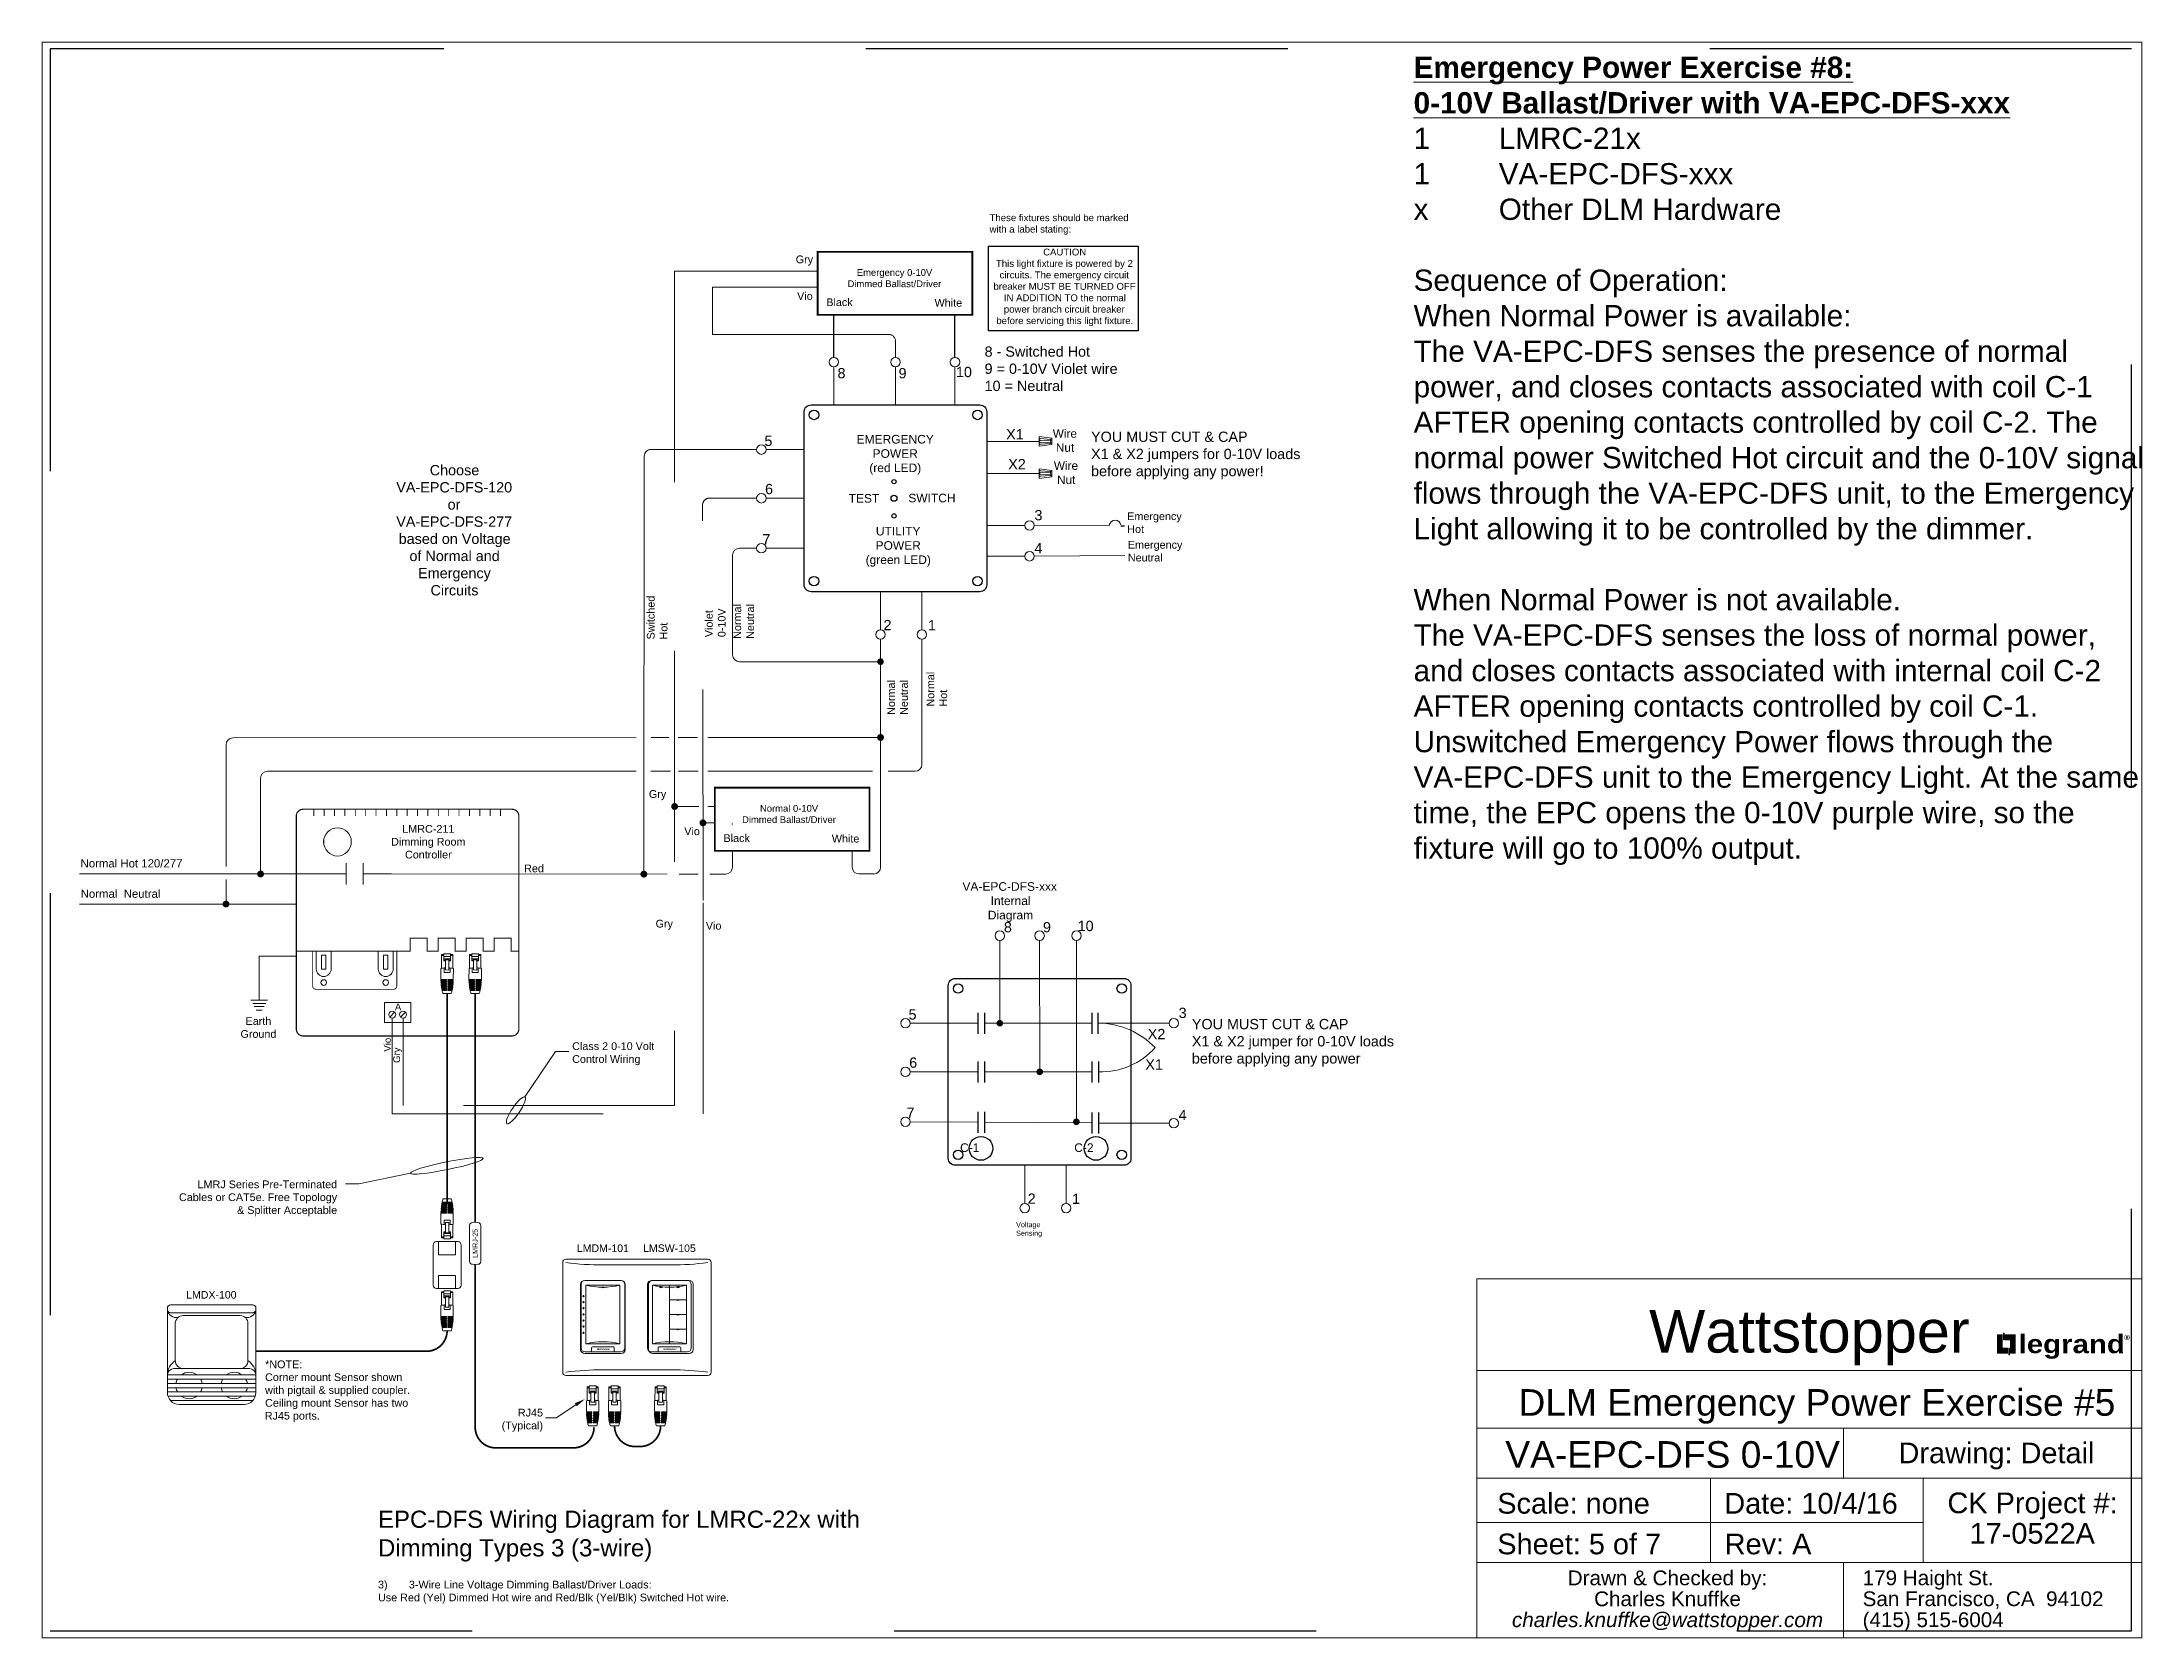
# Paper-space layout 'Emergency E5' of a CAD drawing. Header units: inches. Extents: x 6.51 to 16.38, y 0.58 to 8.08.
# The model-space entities are those that its viewports show. They can reach past a viewport. Long polylines and large blocks are cut down to what shows.
import ezdxf
from ezdxf.enums import TextEntityAlignment as Align

# ---------------------------------------------------------------- set-up
doc = ezdxf.new("R2010")
doc.units = ezdxf.units.IN
doc.header["$MEASUREMENT"] = 0
for name, pattern in [('Demo', [0.5, 0.25, -0.25]), ('HIDDEN', [0.375, 0.25, -0.125]), ('HIDDEN2', [0.1875, 0.125, -0.0625])]:
    doc.linetypes.add(name, pattern=pattern)
doc.layers.get('0').update_dxf_attribs({"lineweight": 5})
doc.layers.add('PS Borders', color=40, linetype='Demo', lineweight=5, plot=False)
for name, color, linetype, lineweight in [('Title Block', 7, 'Continuous', 5), ('Viewport', 7, 'Continuous', 5), ('WS', 3, 'Continuous', 5), ('WS_DETAIL', 7, 'Continuous', 5), ('WS_LineVoltage', 1, 'Continuous', 5), ('WS_LowVoltage', 6, 'Continuous', 5), ('WS_Text', 7, 'Continuous', 5)]:
    doc.layers.add(name, color=color, linetype=linetype, lineweight=lineweight)
doc.styles.add('ARIAL', font='arial.ttf')
doc.styles.add('Legrand', font='ariblk.ttf', dxfattribs={"height": 0.1875})

psp = doc.layouts.new('Emergency E5')

# ---------------------------------------------------------------- texts
at = {"insert": (12.9549, 8.011), "char_height": 0.1, "attachment_point": 1, "style": 'ARIAL'}
psp.add_mtext_dynamic_manual_height_columns('{\\fArial|b1|i0|c0|p34;\\LEmergency Power Exercise #8:\\P0-10V Ballast/Driver with VA-EPC-DFS-xxx}\\P1^ILMRC-21x\\P1^IVA-EPC-DFS-xxx\\Px^IOther DLM Hardware\\P\\PSequence of Operation:   \\PWhen Normal Power is available:\\PThe VA-EPC-DFS senses the presence of normal power, and closes contacts associated with coil C-1 AFTER opening contacts controlled by coil C-2. The normal power Switched Hot circuit and the 0-10V signal flows through the VA-EPC-DFS unit, to the Emergency Light allowing it to be controlled by the dimmer.\\P\\PWhen Normal Power is not available.\\PThe VA-EPC-DFS senses the loss of normal power, and closes contacts associated with internal coil C-2 AFTER opening contacts controlled by coil C-1. Unswitched Emergency Power flows through the VA-EPC-DFS unit to the Emergency Light. At the same time, the EPC opens the 0-10V purple wire, so the fixture will go to 100% output.\\P\\P', width=3.422135, gutter_width=0.3125, heights=[4.106], dxfattribs=at)

msp = doc.modelspace()

# ---------------------------------------------------------------- texts
at = {"style": 'ARIAL'}
for s, p in [('*NOTE:', (1051.992, -308.694)), ('Corner mount Sensor shown', (1051.992, -309.173)), ('with pigtail & supplied coupler.', (1051.992, -309.652)), ('Ceiling mount Sensor has two', (1051.992, -310.131)), ('RJ45 ports.', (1051.978, -310.61))]:
    msp.add_text(s, height=0.2875, dxfattribs=at).set_placement(p)
at = {"linetype": 'Continuous', "style": 'ARIAL'}
for s, insert, char_height, width, attachment_point in [('Gry', (1071.765, -267.432), 0.2875, 0.56846, 4), ('Vio', (1071.816, -268.756), 0.2875, 0.56846, 4), ('Black', (1072.903, -268.986), 0.2875, 0.74216, 4), ('White', (1076.938, -269.006), 0.2875, 0.74216, 4), ('Gry', (1066.293, -287.348), 0.2875, 0.56846, 4), ('Vio', (1067.612, -288.695), 0.2875, 0.56846, 4), ('Black', (1069.074, -288.949), 0.2875, 0.74216, 4), ('White', (1073.109, -288.969), 0.2875, 0.74216, 4), ('Red', (1061.644, -290.079), 0.2875, 0.74216, 4), ('Gry', (1066.542, -292.177), 0.2875, 0.64632, 4), ('Vio', (1068.416, -292.215), 0.2875, 0.56846, 4), ('A', (1056.947, -295.237), 0.256, 0.57451, 5), ('LMRJ Series Pre-Terminated \\PCables or CAT5e. Free Topology \\P& Splitter Acceptable', (1054.676, -301.702), 0.2875, 7.13564, 3)]:
    msp.add_mtext(s, dxfattribs=dict(at, insert=insert, char_height=char_height, width=width, attachment_point=attachment_point))
at = {"linetype": 'Continuous', "char_height": 0.2875, "attachment_point": 4, "style": 'ARIAL'}
for s, width, insert in [('Emergency Hot', 0.38319, (1084.117, -277.199)), ('Emergency Neutral', 0.43847, (1084.141, -278.261))]:
    msp.add_mtext_dynamic_manual_height_columns(s, width=width, gutter_width=0.128, heights=[0], dxfattribs=dict(at, insert=insert))
at = {"color": 7, "linetype": 'Continuous', "insert": (1045.115, -289.89), "char_height": 0.30373, "width": 4.16641, "attachment_point": 4, "style": 'ARIAL'}
msp.add_mtext('Normal Hot 120/277', dxfattribs=at)
at = {"color": 7, "insert": (1045.12, -291.021), "char_height": 0.30373, "width": 5.76439, "attachment_point": 4, "style": 'ARIAL'}
msp.add_mtext('Normal  Neutral', dxfattribs=at)
at = {"style": 'ARIAL'}
for s, insert, char_height, width, attachment_point in [('Earth\\PGround', (1051.744, -296.005), 0.2874, 7.37766, 5), ('Class 2 0-10 Volt Control Wiring', (1063.434, -296.554), 0.2875, 3.05838, 1), ('LMDX-100', (1049.989, -305.821), 0.2812, 5.12131, 2), ('{\\H2.2222x;EPC-DFS Wiring Diagram for LMRC-22x with Dimming Types 3 (3-wire)\\P}\\P\\pi-0.86285,l0.86285;3)^I3-Wire Line Voltage Dimming Ballast/Driver Loads:^JUse Red (Yel) Dimmed Hot wire and Red/Blk (Yel/Blk) Switched Hot wire.', (1056.199, -314.002), 0.287616, 18.10167, 1)]:
    msp.add_mtext(s, dxfattribs=dict(at, insert=insert, char_height=char_height, width=width, attachment_point=attachment_point))
at = {"linetype": 'Continuous', "char_height": 0.2556, "width": 6.56034, "attachment_point": 4, "rotation": 90, "style": 'ARIAL'}
for s, insert in [('Vio', (1056.551, -296.902)), ('Gry', (1056.932, -297.323))]:
    msp.add_mtext(s, dxfattribs=dict(at, insert=insert))
at = {"layer": 'WS_LineVoltage', "lineweight": -3, "char_height": 0.31957, "attachment_point": 1, "style": 'ARIAL'}
for s, insert in [('\\pi-0.24425;C-1', (1078.133, -300.318)), ('\\pi-0.27346;C-2', (1082.417, -300.318))]:
    msp.add_mtext_dynamic_manual_height_columns(s, width=0.12667, gutter_width=0.128, heights=[0], dxfattribs=dict(at, insert=insert))
at = {"layer": 'WS_Text', "lineweight": -3, "insert": (1078.987, -265.708), "char_height": 0.25566, "width": 5.55153, "attachment_point": 1, "style": 'ARIAL'}
msp.add_mtext('These fixtures should be marked with a label stating:\\P\\P\\pi1.9957;CAUTION\\P\\pi0.23853;This light fixture is powered by 2 \\P\\pi0.37255;circuits. The emergency circuit \\P\\pi0.14646;breaker MUST BE TURNED OFF \\P\\pi0.53265;IN ADDITION TO the normal \\P\\pi0.53204;power branch circuit breaker \\P\\pi0.25214;before servicing this light fixture.', dxfattribs=at)
at = {"layer": 'WS_Text', "lineweight": -3, "attachment_point": 1, "style": 'ARIAL'}
for s, width, gutter_width, heights, insert, char_height in [('\\pi0.5692;Emergency 0-10V\\P\\pi0.22391;Dimmed Ballast/Driver', 3.91959, 0.126, [0], (1073.471, -267.752), 0.25146), ('8 - Switched Hot\\P9 = 0-10V Violet wire\\P10 = Neutral', 5.82415, 0.128, [0], (1078.801, -270.631), 0.38349), ('8', 0.04794, 0.128, [0], (1073.322, -271.437), 0.383), ('9', 0.02543, 0.128, [0], (1075.596, -271.438), 0.383), ('10', 0.04794, 0.128, [0], (1077.734, -271.391), 0.3835), ('X1', 0.04794, 0.128, [0], (1079.604, -273.711), 0.3835), ('\\pi0.7702;Wire\\P\\pi0.88631;Nut', 2.41929, 0.126, [0], (1080.572, -273.719), 0.31433), ('YOU MUST CUT & CAP^JX1 & X2 jumpers for 0-10V loads\\Pbefore applying any power!', 7.7797, 0.128, [0], (1082.769, -273.805), 0.38349), ('5', 0.02543, 0.128, [0], (1070.597, -273.957), 0.383), ('\\pi0.30531;EMERGENCY\\P\\pi0.9014;POWER\\P\\pi0.77867;(red LED)', 3.44928, 0.128, [0], (1073.727, -273.928), 0.31957), ('\\pi1.3854;Choose\\P\\pi0.13981;VA-EPC-DFS-120 \\P\\pi2.0512;or\\P\\pi0.13915;VA-EPC-DFS-277\\P\\pi0.2277;based on Voltage \\P\\pi0.63002;of Normal and \\P\\pi0.95295;Emergency \\P\\pi1.4149;Circuits', 4.56835, 0.128, [0], (1056.741, -275.048), 0.38349), ('X2', 0.04794, 0.128, [0], (1079.681, -274.826), 0.3835), ('\\pi0.81039;Wire\\P\\pi0.9265;Nut', 2.49967, 0.126, [0], (1080.572, -274.916), 0.31433), ('6', 0.04794, 0.128, [0], (1070.622, -275.752), 0.383), ('\\pi0.45711;TEST', 2.03577, 0.128, [0], (1073.279, -276.131), 0.31957), ('\\pi0.42383;SWITCH', 2.55234, 0.128, [0], (1075.535, -276.119), 0.31957), ('3', 0.02543, 0.128, [0], (1080.66, -276.725), 0.383), ('7', 0.02543, 0.128, [0], (1070.523, -277.622), 0.383), ('\\pi0.74829;UTILITY\\P\\pi0.73674;POWER\\P\\pi0.36572;(green LED)', 3.11996, 0.128, [0], (1074.003, -277.353), 0.31957), ('4', 0.02543, 0.128, [0], (1080.66, -277.954), 0.383), ('2', 0.02543, 0.128, [0], (1075.036, -280.82), 0.383), ('1', 0.02543, 0.128, [0], (1076.689, -280.826), 0.383), ('\\pi0.79035;Normal 0-10V\\P\\pi0.12327;Dimmed Ballast/Driver', 3.71831, 0.126, [0], (1069.642, -287.714), 0.25146), ('\\pi-1.555;VA-EPC-DFS-xxx\\P\\pi-0.50458;Internal \\P\\pi-0.60845;Diagram', 0.40691, 0.128, [0], (1079.531, -290.59), 0.31957), ('8', 0.04794, 0.128, [0], (1079.52, -292.075), 0.383), ('9', 0.02543, 0.128, [0], (1080.976, -292.075), 0.383), ('10', 0.04794, 0.128, [0], (1082.268, -292.028), 0.3835), ('5', 0.02543, 0.128, [0], (1075.968, -295.325), 0.383), ('3', 0.02543, 0.128, [0], (1086.031, -295.266), 0.383), ('YOU MUST CUT & CAP^JX1 & X2 jumper for 0-10V loads\\Pbefore applying any power', 8.32553, 3.077, [6.555], (1086.525, -295.684), 0.38349), ('X2', 0.04794, 0.128, [0], (1084.881, -296.055), 0.3835), ('6', 0.04794, 0.128, [0], (1075.992, -297.12), 0.383), ('X1', 0.04794, 0.128, [0], (1084.79, -297.191), 0.3835), ('7', 0.02543, 0.128, [0], (1075.894, -298.989), 0.383), ('4', 0.02543, 0.128, [0], (1086.031, -299.072), 0.383), ('2', 0.02543, 0.128, [0], (1080.407, -302.187), 0.383), ('1', 0.02543, 0.128, [0], (1082.06, -302.193), 0.383), ('Voltage Sensing', 0.28447, 0.128, [0], (1079.976, -303.251), 0.19174)]:
    msp.add_mtext_dynamic_manual_height_columns(s, width=width, gutter_width=gutter_width, heights=heights, dxfattribs=dict(at, insert=insert, char_height=char_height))
at = {"layer": 'WS_Text', "lineweight": -3, "attachment_point": 1, "rotation": 90, "style": 'ARIAL'}
for s, width, insert, char_height in [('Switched Hot', 0.37485, (1066.218, -281.547), 0.28762), ('Violet 0-10V', 0.37485, (1068.383, -281.463), 0.28762), ('Normal Neutral', 0.40157, (1069.443, -281.524), 0.28762), ('Normal Neutral', 0.46401, (1075.175, -284.356), 0.28762), ('Normal Hot', 0.27935, (1076.639, -284.046), 0.2876)]:
    msp.add_mtext_dynamic_manual_height_columns(s, width=width, gutter_width=0.128, heights=[0], dxfattribs=dict(at, insert=insert, char_height=char_height))

# ---------------------------------------------------------------- blocks, each defined once
blk = doc.blocks.new('Title_Knuffke')
h = blk.add_hatch(color=256)
h.dxf.hatch_style = 1
h.paths.add_polyline_path([(-0.6787, 1.3372), (-0.6317, 1.3372), (-0.6317, 1.3606), (-0.657, 1.3606), (-0.657, 1.4242), (-0.6787, 1.4242)])
h.paths.add_polyline_path([(-0.6228, 1.361), (-0.6259, 1.361), (-0.6259, 1.3301), (-0.6228, 1.3301)])
h.paths.add_polyline_path([(-0.6513, 1.4008), (-0.6481, 1.4008), (-0.6481, 1.4316), (-0.6513, 1.4316)])
h.paths.add_polyline_path([(-0.617, 1.4011), (-0.617, 1.3376), (-0.5953, 1.3376), (-0.5953, 1.4245), (-0.6424, 1.4245), (-0.6424, 1.4011)])
for points in [[(-0.657, 1.3606), (-0.6317, 1.3606), (-0.6317, 1.3372), (-0.6787, 1.3372), (-0.6787, 1.4242), (-0.657, 1.4242)], [(-0.6481, 1.4008), (-0.6513, 1.4008), (-0.6513, 1.4316), (-0.6481, 1.4316)], [(-0.617, 1.4011), (-0.6424, 1.4011), (-0.6424, 1.4245), (-0.5953, 1.4245), (-0.5953, 1.3376), (-0.617, 1.3376)], [(-0.6259, 1.361), (-0.6228, 1.361), (-0.6228, 1.3301), (-0.6259, 1.3301)]]:
    blk.add_lwpolyline(points, close=True)
at = {"layer": 'Title Block', "color": 7, "linetype": 'Continuous'}
for p, q in [((-3.125, 0), (-3.125, 1.6875)), ((-3.125, 1.6875), (0, 1.6875)), ((0, 1.6875), (0, 0)), ((-3.125, 1.257), (0, 1.257)), ((-3.125, 0.9861), (0, 0.9861)), ((-1.4028, 0.75), (-1.4028, 0.9861)), ((-3.125, 0.75), (0, 0.75)), ((-2.0278, 0.3542), (-2.0278, 0.75)), ((-1.0278, 0.3542), (-1.0278, 0.75)), ((-1.0278, 0.5417), (-3.125, 0.5417)), ((0, 0.3542), (-3.125, 0.3542)), ((-1.4028, 0), (-1.4028, 0.3542)), ((0, 0), (-3.125, 0))]:
    blk.add_line(p, q, dxfattribs=at)
at = {"style": 'Legrand'}
blk.add_text('legrand', height=0.08643, dxfattribs=at).set_placement((-0.5795, 1.381), align=Align.MIDDLE_LEFT)
blk.add_text('®', height=0.0235, dxfattribs=at).set_placement((-0.0839, 1.4002))
at = {"insert": (-1.5625, 1.4104), "char_height": 0.0375, "attachment_point": 5, "style": 'ARIAL'}
blk.add_mtext_dynamic_manual_height_columns('\\A2;{\\fArial|b0|i0|c0|p34;\\H5.3333x;Wattstopper}', width=0.688877, gutter_width=0.9375, heights=[0], dxfattribs=at)
at = {"layer": 'Title Block', "color": 7, "style": 'ARIAL'}
blk.add_text('CK Project #:', height=0.0972, dxfattribs=at).set_placement((-0.5139, 0.5861), align=Align.CENTER)
at = {"layer": 'Title Block', "color": 7, "char_height": 0.0694, "line_spacing_factor": 0.85, "style": 'ARIAL'}
for s, insert, width, attachment_point in [('Drawn & Checked by:\\PCharles Knuffke\\P{\\fArial|b0|i1|c0|p34;charles.knuffke@wattstopper.com}', (-2.2292, 0.317), 1.258431, 2), ('179 Haight St.\\PSan Francisco, CA  94102\\P(415) 515-6004', (-1.3124, 0.3173), 1.312364, 1)]:
    blk.add_mtext(s, dxfattribs=dict(at, insert=insert, width=width, attachment_point=attachment_point))
at = {"layer": 'Viewport', "style": 'ARIAL', "flags": 8}
for tag, height, p in [('SITE_NAME', 0.125, (-1.5271, 1.0438)), ('DRAWING_DEF', 0.125, (-2.2053, 0.7995)), ('DRAWING_TYPE', 0.0972, (-0.6836, 0.8208)), ('JOB#', 0.0972, (-0.5155, 0.443))]:
    blk.add_attdef(tag, text='', height=height, dxfattribs=at).set_placement(p, align=Align.CENTER)
for tag, p in [('SCALE', (-3.0291, 0.584)), ('DATE', (-1.9625, 0.584)), ('SHEET#', (-3.0291, 0.3931)), ('REVISION', (-1.9605, 0.3931))]:
    blk.add_attdef(tag, p, '', height=0.0972, dxfattribs=at)
blk = doc.blocks.new('A$C28216DC1')
at = {"layer": 'WS_DETAIL'}
blk.add_lwpolyline([(22.84, 8.11), (17.13, 4.27), (13.98, 4.27)], dxfattribs=at)
blk.add_solid([(23.11, 7.67), (22.56, 8.56), (25.52, 9.76)], dxfattribs=at)
at = {"layer": 'WS_DETAIL', "linetype": 'Continuous', "insert": (13.29, 3.59), "char_height": 2.25, "width": 37.309, "attachment_point": 6, "style": 'ARIAL'}
blk.add_mtext('\\pi29.81;RJ45\\P\\pi22.42;(Typical)', dxfattribs=at)
blk = doc.blocks.new('*U130')
for p, q in [((-1.8, 7.34), (-1.81, 4.17)), ((-1.64, 7.37), (-1.63, 11.37)), ((-1.63, 11.37), (-0.99, 11.37)), ((-1.63, 11.09), (-0.99, 11.09)), ((1, 11.65), (-0.99, 11.65)), ((-0.99, 11.65), (-0.99, 9.56)), ((-0.99, 10.79), (1, 10.79)), ((-0.99, 10.12), (1, 10.12)), ((-0.5, 9.76), (-0.99, 9.76)), ((-0.99, 9.56), (-0.5, 9.56)), ((-0.9, 7.49), (-0.9, 6.2)), ((0.9, 6.2), (-0.9, 6.2)), ((-0.5, 6.9), (-0.49, 10.12)), ((0.5, 6.89), (-0.5, 6.9)), ((0.51, 9.89), (-0.49, 9.89)), ((0.5, 6.89), (0.51, 10.12)), ((1, 9.56), (0.5, 9.56)), ((1, 9.76), (0.51, 9.76)), ((0.9, 7.49), (0.9, 6.2)), ((1, 11.65), (1, 9.56)), ((1.65, 11.37), (1, 11.37)), ((1, 11.09), (1.65, 11.09)), ((1.64, 7.37), (1.65, 11.37)), ((1.81, 7.33), (1.8, 4.16)), ((-0.21, 4.16), (-1.81, 4.17)), ((-0.21, 3.92), (-1.81, 3.92)), ((-0.21, 3.67), (-1.8, 3.67)), ((-0.21, 3.42), (-1.79, 3.43)), ((-0.21, 3.18), (-1.78, 3.18)), ((-0.22, 2.93), (-1.76, 2.93)), ((-0.22, 2.69), (-1.74, 2.69)), ((-0.22, 2.44), (-1.71, 2.44)), ((-0.22, 2.19), (-1.68, 2.19)), ((-0.22, 1.95), (-1.65, 1.95)), ((-0.22, 1.7), (-1.61, 1.7)), ((-0.22, 1.45), (-1.57, 1.45)), ((-0.22, 1.21), (-1.52, 1.21)), ((-0.22, 0.96), (-1.47, 0.96)), ((-1.21, 0), (1.21, 0)), ((-0.81, 3.67), (-0.82, 3.43)), ((-0.82, 3.18), (-0.82, 2.93)), ((-0.82, 2.69), (-0.82, 2.44)), ((-0.82, 2.19), (-0.82, 1.95)), ((-0.82, 1.7), (-0.82, 1.45)), ((-0.82, 1.21), (-0.82, 0.96)), ((-0.81, 4.16), (-0.81, 3.92)), ((-0.22, 2.93), (-0.21, 3.18)), ((-0.22, 2.44), (-0.22, 2.69)), ((-0.22, 1.95), (-0.22, 2.19)), ((-0.22, 1.45), (-0.22, 1.7)), ((-0.22, 0.96), (-0.22, 1.21)), ((-0.21, 3.92), (-0.21, 4.16)), ((-0.21, 3.42), (-0.21, 3.67)), ((0.2, 1.95), (0.2, 2.19)), ((1.67, 2.19), (0.2, 2.19)), ((1.64, 1.94), (0.2, 1.95)), ((0.2, 1.45), (0.2, 1.7)), ((1.6, 1.7), (0.2, 1.7)), ((1.55, 1.45), (0.2, 1.45)), ((0.2, 0.96), (0.2, 1.21)), ((1.51, 1.2), (0.2, 1.21)), ((1.45, 0.96), (0.2, 0.96)), ((0.21, 3.92), (0.21, 4.16)), ((1.8, 4.16), (0.21, 4.16)), ((1.8, 3.91), (0.21, 3.92)), ((0.21, 3.42), (0.21, 3.67)), ((1.79, 3.67), (0.21, 3.67)), ((1.78, 3.42), (0.21, 3.42)), ((0.21, 2.93), (0.21, 3.18)), ((1.77, 3.18), (0.21, 3.18)), ((1.75, 2.93), (0.21, 2.93)), ((0.21, 2.44), (0.21, 2.68)), ((1.73, 2.68), (0.21, 2.68)), ((1.7, 2.44), (0.21, 2.44)), ((0.8, 1.7), (0.8, 1.45)), ((0.8, 1.21), (0.8, 0.96)), ((0.81, 4.16), (0.81, 3.92)), ((0.81, 3.67), (0.81, 3.42)), ((0.81, 3.18), (0.81, 2.93)), ((0.81, 2.68), (0.81, 2.44)), ((0.81, 2.19), (0.81, 1.94))]:
    blk.add_line(p, q)
for centre, radius, start, end in [((-0.01, -0.65), 8.19, 93.42122, 102.66034), ((-0.01, -0.65), 8.19, 77.17806, 86.41718), ((13.26, 4.15), 15.07, 180.85618, 181.79342), ((13.26, 4.15), 15.07, 182.73115, 183.66964), ((13.26, 4.15), 15.07, 184.60914, 185.5499), ((13.26, 4.15), 15.07, 186.49219, 187.43627), ((13.26, 4.15), 15.07, 188.38241, 189.33088), ((13.26, 4.15), 15.07, 190.28195, 191.23592), ((13.26, 4.15), 15.07, 192.19309, 195.95706), ((-13.27, 4.18), 15.07, 343.88134, 347.64532), ((-13.27, 4.18), 15.07, 348.60248, 349.55645), ((-13.27, 4.18), 15.07, 350.50753, 351.456), ((-13.27, 4.18), 15.07, 352.40213, 353.34621), ((-13.27, 4.18), 15.07, 354.2885, 355.22926), ((-13.27, 4.18), 15.07, 356.16876, 357.10725), ((-13.27, 4.18), 15.07, 358.04499, 358.98222)]:
    blk.add_arc(centre, radius, start, end)
blk = doc.blocks.new('*U131')
for p, q in [((1.21, 0), (-1.21, 0)), ((-1.81, -7.33), (-1.8, -4.16)), ((-1.8, -3.91), (-0.21, -3.92)), ((-1.8, -4.16), (-0.21, -4.16)), ((-1.79, -3.67), (-0.21, -3.67)), ((-1.78, -3.42), (-0.21, -3.42)), ((-1.77, -3.18), (-0.21, -3.18)), ((-1.75, -2.93), (-0.21, -2.93)), ((-1.73, -2.68), (-0.21, -2.68)), ((-1.7, -2.44), (-0.21, -2.44)), ((-1.67, -2.19), (-0.2, -2.19)), ((-1.64, -1.94), (-0.2, -1.95)), ((-1.6, -1.7), (-0.2, -1.7)), ((-1.55, -1.45), (-0.2, -1.45)), ((-1.51, -1.2), (-0.2, -1.21)), ((-1.45, -0.96), (-0.2, -0.96)), ((-0.81, -2.19), (-0.81, -1.94)), ((-0.81, -2.68), (-0.81, -2.44)), ((-0.81, -3.18), (-0.81, -2.93)), ((-0.81, -3.67), (-0.81, -3.42)), ((-0.81, -4.16), (-0.81, -3.92)), ((-0.8, -1.21), (-0.8, -0.96)), ((-0.8, -1.7), (-0.8, -1.45)), ((-0.21, -2.44), (-0.21, -2.68)), ((-0.21, -2.93), (-0.21, -3.18)), ((-0.21, -3.42), (-0.21, -3.67)), ((-0.21, -3.92), (-0.21, -4.16)), ((-0.2, -0.96), (-0.2, -1.21)), ((-0.2, -1.45), (-0.2, -1.7)), ((-0.2, -1.95), (-0.2, -2.19)), ((0.22, -2.93), (0.21, -3.18)), ((0.21, -3.18), (1.78, -3.18)), ((0.21, -3.42), (1.79, -3.43)), ((0.21, -3.42), (0.21, -3.67)), ((0.21, -3.67), (1.8, -3.67)), ((0.21, -3.92), (1.81, -3.92)), ((0.21, -3.92), (0.21, -4.16)), ((0.21, -4.16), (1.81, -4.17)), ((0.22, -0.96), (1.47, -0.96)), ((0.22, -0.96), (0.22, -1.21)), ((0.22, -1.21), (1.52, -1.21)), ((0.22, -1.45), (1.57, -1.45)), ((0.22, -1.45), (0.22, -1.7)), ((0.22, -1.7), (1.61, -1.7)), ((0.22, -1.95), (1.65, -1.95)), ((0.22, -1.95), (0.22, -2.19)), ((0.22, -2.19), (1.68, -2.19)), ((0.22, -2.44), (1.71, -2.44)), ((0.22, -2.44), (0.22, -2.69)), ((0.22, -2.69), (1.74, -2.69)), ((0.22, -2.93), (1.76, -2.93)), ((0.81, -3.67), (0.82, -3.43)), ((0.81, -4.16), (0.81, -3.92)), ((0.82, -1.21), (0.82, -0.96)), ((0.82, -1.7), (0.82, -1.45)), ((0.82, -2.19), (0.82, -1.95)), ((0.82, -2.69), (0.82, -2.44)), ((0.82, -3.18), (0.82, -2.93)), ((1.8, -7.34), (1.81, -4.17)), ((-1.64, -7.37), (-1.65, -11.37)), ((-1, -11.09), (-1.65, -11.09)), ((-1.65, -11.37), (-1, -11.37)), ((-1, -11.65), (-1, -9.56)), ((-1, -9.56), (-0.5, -9.56)), ((-1, -9.76), (-0.51, -9.76)), ((0.99, -10.12), (-1, -10.12)), ((0.99, -10.79), (-1, -10.79)), ((-1, -11.65), (0.99, -11.65)), ((-0.9, -7.49), (-0.9, -6.2)), ((-0.9, -6.2), (0.9, -6.2)), ((-0.5, -6.89), (-0.51, -10.12)), ((-0.51, -9.89), (0.49, -9.89)), ((-0.5, -6.89), (0.5, -6.9)), ((0.5, -6.9), (0.49, -10.12)), ((0.99, -9.56), (0.5, -9.56)), ((0.5, -9.76), (0.99, -9.76)), ((0.9, -7.49), (0.9, -6.2)), ((0.99, -11.65), (0.99, -9.56)), ((1.63, -11.09), (0.99, -11.09)), ((1.63, -11.37), (0.99, -11.37)), ((1.64, -7.37), (1.63, -11.37))]:
    blk.add_line(p, q)
for centre, radius, start, end in [((13.27, -4.18), 15.07, 163.88134, 167.64532), ((13.27, -4.18), 15.07, 178.04499, 178.98222), ((13.27, -4.18), 15.07, 176.16876, 177.10725), ((13.27, -4.18), 15.07, 174.2885, 175.22926), ((13.27, -4.18), 15.07, 172.40213, 173.34621), ((13.27, -4.18), 15.07, 170.50753, 171.456), ((13.27, -4.18), 15.07, 168.60248, 169.55645), ((-13.26, -4.15), 15.07, 12.19309, 15.95706), ((-13.26, -4.15), 15.07, 10.28195, 11.23592), ((-13.26, -4.15), 15.07, 8.38241, 9.33088), ((-13.26, -4.15), 15.07, 6.49219, 7.43627), ((-13.26, -4.15), 15.07, 4.60914, 5.5499), ((-13.26, -4.15), 15.07, 2.73115, 3.66964), ((-13.26, -4.15), 15.07, 0.85618, 1.79342), ((0.01, 0.65), 8.19, 257.17806, 266.41718), ((0.01, 0.65), 8.19, 273.42122, 282.66034)]:
    blk.add_arc(centre, radius, start, end)
blk = doc.blocks.new('*U135')
at = {"linetype": 'HIDDEN'}
for p, q in [((-2.48, 3.03), (-2.48, 6.83)), ((2.48, 6.83), (2.48, 3.03)), ((2.48, 3.03), (-2.48, 3.03)), ((2.48, -3.03), (-2.48, -3.03)), ((-2.48, -3.03), (-2.48, -6.83)), ((2.48, -6.83), (2.48, -3.03))]:
    blk.add_line(p, q, dxfattribs=at)
for p, q in [((2.48, 6.83), (-2.48, 6.83)), ((2.48, -6.83), (-2.48, -6.83))]:
    blk.add_line(p, q)
for points in [[(-2.48, -6.83), (-3.08, -6.83, -0.414214), (-4.08, -5.83), (-4.08, 5.83, -0.414214), (-3.08, 6.83), (-2.48, 6.83)], [(2.48, 6.83), (3.08, 6.83, -0.414214), (4.08, 5.83), (4.08, -5.83, -0.414214), (3.08, -6.83), (2.48, -6.83)]]:
    blk.add_lwpolyline(points, format="xyb")
blk = doc.blocks.new('*U138')
at = {"const_width": 0.5}
for points in [[(0, 132.37), (0, 6)], [(34.64, 6), (34.64, 6)], [(6, 0), (28.64, 0)]]:
    blk.add_lwpolyline(points, dxfattribs=at)
for points in [[(0, 6, 0.414214), (6, 0)], [(28.64, 0, 0.414214), (34.64, 6)]]:
    blk.add_lwpolyline(points, format="xyb", dxfattribs=at)
blk = doc.blocks.new('*U134')
blk.add_lwpolyline([(-1.66, -5.21), (-1.66, 5.21, -0.414214), (-0.78, 6.09), (0.78, 6.09, -0.414214), (1.66, 5.21), (1.66, -5.21, -0.414214), (0.78, -6.09), (-0.78, -6.09, -0.414214)], format="xyb", close=True)
at = {"insert": (0, 0), "char_height": 1.5, "attachment_point": 5, "rotation": 90, "style": 'ARIAL', "bg_fill": 3, "box_fill_scale": 1, "bg_fill_color": 256, "bg_fill_transparency": 0}
blk.add_mtext_dynamic_manual_height_columns('LMRJ-25', width=12.0337, gutter_width=70, heights=[0], dxfattribs=at)
blk = doc.blocks.new('WallPlate2Gang')
for p, q in [((-20.79, 0.96), (-20.79, 32.88)), ((-19.83, 33.84), (19.83, 33.84)), ((10.76, 32.2), (-9.07, 32.2)), ((0, 33.84), (1.69, 33.84)), ((19.83, 33.84), (21.52, 33.84)), ((22.48, 32.88), (22.48, 0.96)), ((-15.56, 26.52), (-15.56, 7.57)), ((-14.38, 27.7), (-3.75, 27.7)), ((-2.57, 26.52), (-2.57, 7.57)), ((4.26, 26.52), (4.26, 7.57)), ((5.44, 27.7), (16.08, 27.7)), ((17.26, 26.52), (17.26, 7.57)), ((-3.75, 6.39), (-14.38, 6.39)), ((16.08, 6.39), (5.44, 6.39)), ((-19.83, 0), (19.83, 0)), ((10.76, 1.64), (-9.07, 1.64)), ((0, 0), (1.69, 0)), ((19.83, 0), (21.52, 0))]:
    blk.add_line(p, q)
for centre, radius, start, end in [((-19.83, 32.88), 0.96, 90, 180), ((-9.07, 117.54), 85.35, 262.75705, 270), ((10.76, 117.54), 85.35, 270, 277.24295), ((21.52, 32.88), 0.96, 0, 90), ((-14.38, 26.52), 1.18, 90, 180), ((-3.75, 26.52), 1.18, 0, 90), ((5.44, 26.52), 1.18, 90, 180), ((16.08, 26.52), 1.18, 0, 90), ((-14.38, 7.57), 1.18, 180, 270), ((-3.75, 7.57), 1.18, 270, 0), ((5.44, 7.57), 1.18, 180, 270), ((16.08, 7.57), 1.18, 270, 0), ((-19.83, 0.96), 0.96, 180, 270), ((-9.07, -83.7), 85.35, 90, 97.24295), ((10.76, -83.7), 85.35, 82.75705, 90), ((21.52, 0.96), 0.96, 270, 0)]:
    blk.add_arc(centre, radius, start, end)
blk = doc.blocks.new('*U189')
blk.add_blockref('WallPlate2Gang', (9.07, 0))
blk = doc.blocks.new('A$C2A821E27')
for p, q in [((1.27, 1.3), (2.43, 2.46)), ((3.84, 1.3), (5, 2.46))]:
    blk.add_line(p, q)
blk.add_lwpolyline([(0, 4.76), (6.27, 4.76), (6.27, 0), (0, 0)], close=True)
for centre in [(1.85, 1.88), (4.42, 1.88)]:
    blk.add_circle(centre, 0.82)
blk = doc.blocks.new('*U246')
for p, q in [((-17.89, 50.31), (-17.89, 44.1)), ((-17.89, 50.31), (-17.89, 44.1)), ((-12.94, 50.31), (-12.94, 44.1)), ((-12.94, 50.31), (-12.94, 44.1)), ((-26, 47.2), (-17.89, 47.2)), ((-12.94, 47.2), (-4.83, 47.2)), ((-26.64, 24.72), (-26.64, 19.51)), ((-22.27, 19.51), (-22.27, 24.72)), ((-8.56, 24.72), (-8.56, 19.51)), ((-4.19, 19.51), (-4.19, 24.72))]:
    blk.add_line(p, q)
for points, const_width in [([(-0.09, 66.07), (30.45, 66.07, -0.414214), (32.44, 64.07), (32.44, 2, -0.414214), (30.45, 0), (-30.45, 0, -0.414214), (-32.44, 2), (-32.44, 64.07, -0.414214), (-30.45, 66.07), (-0.09, 66.07)], 0.343), ([(-27.68, 24.72), (-27.68, 14.58, 0.414214), (-26.68, 13.58), (-4.15, 13.58, 0.414214), (-3.15, 14.58), (-3.15, 24.72)], 0.25)]:
    blk.add_lwpolyline(points, format="xyb", dxfattribs=dict(const_width=const_width))
at = {"const_width": 0.25}
for points in [[(-27.34, 64.06), (-27.34, 66.07)], [(-24.32, 64.06), (-24.32, 66.07)], [(-21.29, 64.06), (-21.29, 66.07)], [(-18.27, 64.06), (-18.27, 66.07)], [(-15.24, 64.06), (-15.24, 66.07)], [(-12.22, 64.06), (-12.22, 66.07)], [(-9.19, 64.06), (-9.19, 66.07)], [(-6.17, 64.06), (-6.17, 66.07)], [(-3.15, 64.06), (-3.15, 66.07)], [(-0.12, 64.06), (-0.12, 66.07)], [(2.9, 64.06), (2.9, 66.07)], [(5.93, 64.06), (5.93, 66.07)], [(8.95, 64.06), (8.95, 66.07)], [(11.98, 64.06), (11.98, 66.07)], [(15, 64.06), (15, 66.07)], [(18.03, 64.06), (18.03, 66.07)], [(21.05, 64.06), (21.05, 66.07)], [(24.07, 64.06), (24.07, 66.07)], [(27.1, 64.06), (27.1, 66.07)], [(32.44, 24.72), (30.2, 24.72), (30.2, 28.51), (25.24, 28.51), (25.24, 24.72), (22.03, 24.72), (22.03, 28.51), (17.07, 28.51), (17.07, 24.72), (13.86, 24.72), (13.86, 28.51), (8.9, 28.51), (8.9, 24.72), (5.69, 24.72), (5.69, 28.51), (0.73, 28.51), (0.73, 24.72), (-32.44, 24.72)]]:
    blk.add_lwpolyline(points, dxfattribs=at)
blk.add_lwpolyline([(-20.43, 52.43), (-21.24, 52.51), (-21.99, 52.75), (-22.67, 53.13), (-23.27, 53.64), (-23.77, 54.26), (-24.14, 54.98), (-24.38, 55.78), (-24.46, 56.64), (-24.46, 56.64), (-24.38, 57.45), (-24.14, 58.2), (-23.77, 58.89), (-23.27, 59.49), (-22.67, 59.98), (-21.99, 60.36), (-21.24, 60.59), (-20.43, 60.68), (-20.43, 60.68), (-19.63, 60.59), (-18.87, 60.36), (-18.19, 59.98), (-17.59, 59.49), (-17.09, 58.89), (-16.72, 58.2), (-16.48, 57.45), (-16.4, 56.64), (-16.4, 56.64), (-16.48, 55.78), (-16.72, 54.98), (-17.09, 54.26), (-17.59, 53.64), (-18.19, 53.13), (-18.87, 52.75), (-19.63, 52.51), (-20.43, 52.43), (-20.43, 52.43), (-20.43, 52.43)])
for points in [[(-25.12, 19.51), (-23.79, 19.51), (-23.79, 23.54), (-25.12, 23.54)], [(-7.04, 19.51), (-5.71, 19.51), (-5.71, 23.54), (-7.04, 23.54)]]:
    blk.add_lwpolyline(points, close=True)
for centre in [(-24.45, 15.57), (-6.37, 15.57)]:
    blk.add_circle(centre, 0.819)
for centre in [(-24.45, 19.51), (-6.37, 19.51)]:
    blk.add_arc(centre, 2.18, 180, 0)
at = {"xscale": 1.231745505108387, "yscale": 1.231745505108387, "zscale": 1.231745505108387}
blk.add_blockref('A$C2A821E27', (-6.76, 3.92), dxfattribs=at)
at = {"insert": (6.05, 61.48), "char_height": 2.25, "width": 40.9705, "attachment_point": 2, "style": 'ARIAL'}
blk.add_mtext('LMRC-211\\PDimming Room\\PController', dxfattribs=at)
blk = doc.blocks.new('*U207')
for p, q in [((-6.5, 20.13), (-6.5, 1.18)), ((-5.32, 21.31), (5.32, 21.31)), ((-5.07, 2.44), (-5.07, 19.89)), ((-5.07, 19.89), (5.07, 19.89)), ((-5.07, 19.89), (5.07, 19.89)), ((-0.33, 19.29), (-0.33, 19.19)), ((0.33, 19.29), (0.33, 19.19)), ((5.07, 19.89), (5.07, 2.44)), ((6.5, 20.13), (6.5, 1.18)), ((5.32, 0), (-5.32, 0)), ((5.07, 2.44), (-5.07, 2.44)), ((5.07, 2.44), (-5.07, 2.44)), ((-3.38, 1.24), (-3.38, 0)), ((3.14, 1.48), (-3.14, 1.48)), ((3.38, 1.24), (3.38, 0))]:
    blk.add_line(p, q)
for centre in [(-5.78, 16.63), (-5.78, 14.81), (-5.78, 12.99), (-5.78, 11.16), (-5.78, 9.34), (-5.78, 7.52), (-5.78, 5.7)]:
    blk.add_circle(centre, 0.199)
for centre, radius, start, end in [((-5.32, 20.13), 1.18, 90, 180), ((0, 41.25), 21.96, 256.64818, 283.35182), ((0, 19.73), 0.639, 238.6629, 301.3371), ((5.32, 20.13), 1.18, 0, 90), ((-5.32, 1.18), 1.18, 180, 270), ((0, -18.92), 21.96, 76.64818, 103.35182), ((-3.14, 1.24), 0.239, 90, 180), ((3.14, 1.24), 0.239, 0, 90), ((5.32, 1.18), 1.18, 270, 0)]:
    blk.add_arc(centre, radius, start, end)
at = {"style": 'ARIAL'}
for s, insert, char_height, width, attachment_point in [('LMDM-101', (0, 32.02), 2.25, 40.9705, 2), ('{\\fArial|b1|i1|c0|p34;Wattstopper}', (-1.79, 1.04), 0.4798, 3.7953, 1)]:
    blk.add_mtext(s, dxfattribs=dict(at, insert=insert, char_height=char_height, width=width, attachment_point=attachment_point))
blk = doc.blocks.new('*U250')
for p, q in [((-6.5, 20.13), (-6.5, 1.18)), ((-5.32, 21.31), (5.32, 21.31)), ((-5.07, 2.44), (-5.07, 19.89)), ((-5.07, 19.89), (5.07, 19.89)), ((-2.87, 19.29), (-2.87, 19.19)), ((-2.2, 19.29), (-2.87, 19.29)), ((-2.2, 19.29), (-2.2, 19.19)), ((0, 19.29), (0, 19.89)), ((0, 19.29), (0, 3.04)), ((2.2, 19.29), (2.2, 19.19)), ((2.2, 19.29), (2.87, 19.29)), ((2.87, 19.29), (2.87, 19.19)), ((5.07, 19.89), (5.07, 2.44)), ((6.5, 20.13), (6.5, 1.18)), ((0, 15.52), (5.07, 15.52)), ((2.2, 15.52), (2.2, 15.42)), ((2.87, 15.52), (2.87, 15.42)), ((0, 11.16), (5.07, 11.16)), ((0, 6.8), (5.07, 6.8)), ((2.2, 11.16), (2.2, 11.06)), ((2.2, 6.8), (2.2, 6.7)), ((2.87, 11.16), (2.87, 11.06)), ((2.87, 6.8), (2.87, 6.7)), ((5.32, 0), (-5.32, 0)), ((5.07, 2.44), (-5.07, 2.44)), ((-3.38, 1.24), (-3.38, 0)), ((3.14, 1.48), (-3.14, 1.48)), ((0, 3.04), (0, 2.44)), ((3.38, 1.24), (3.38, 0))]:
    blk.add_line(p, q)
for centre, radius, start, end in [((-5.32, 20.13), 1.18, 90, 180), ((0, 41.25), 21.96, 256.64818, 283.35182), ((-2.54, 19.73), 0.639, 238.6629, 301.3371), ((2.54, 19.73), 0.639, 238.6629, 301.3371), ((5.32, 20.13), 1.18, 0, 90), ((2.54, 15.96), 0.639, 238.6629, 301.3371), ((2.54, 11.6), 0.639, 238.6629, 301.3371), ((2.54, 7.24), 0.639, 238.6629, 301.3371), ((-5.32, 1.18), 1.18, 180, 270), ((0, -18.92), 21.96, 76.64818, 103.35182), ((-3.14, 1.24), 0.239, 90, 180), ((3.14, 1.24), 0.239, 0, 90), ((5.32, 1.18), 1.18, 270, 0)]:
    blk.add_arc(centre, radius, start, end)
at = {"style": 'ARIAL'}
for s, insert, char_height, width, attachment_point in [('LMSW-105', (0, 32.02), 2.25, 40.9705, 2), ('{\\fArial|b1|i1|c0|p34;Wattstopper}', (-1.79, 1.04), 0.4798, 3.7953, 1)]:
    blk.add_mtext(s, dxfattribs=dict(at, insert=insert, char_height=char_height, width=width, attachment_point=attachment_point))

# ---------------------------------------------------------------- linework, layer by layer
for p, q in [((1080.835, -273.988), (1080.835, -274.35)), ((1080.835, -273.988), (1081.308, -274.05)), ((1080.835, -274.35), (1081.308, -274.288)), ((1080.872, -274.064), (1081.27, -274.094)), ((1080.872, -274.134), (1081.27, -274.144)), ((1080.872, -274.204), (1081.27, -274.194)), ((1080.872, -274.274), (1081.27, -274.244)), ((1081.308, -274.05), (1081.308, -274.288)), ((1080.835, -275.185), (1080.835, -275.547)), ((1080.835, -275.185), (1081.308, -275.247)), ((1080.872, -275.261), (1081.27, -275.291)), ((1080.872, -275.331), (1081.27, -275.341)), ((1080.872, -275.401), (1081.27, -275.391)), ((1080.872, -275.47), (1081.27, -275.441)), ((1081.308, -275.247), (1081.308, -275.485)), ((1080.835, -275.547), (1081.308, -275.485)), ((1051.463, -294.983), (1052.08, -294.983)), ((1051.53, -295.112), (1052.014, -295.112)), ((1051.588, -295.224), (1051.956, -295.224)), ((1051.657, -295.353), (1051.886, -295.353)), ((1062.816, -296.901), (1063.313, -296.901)), ((1055.48, -301.823), (1054.983, -301.823)), ((1048.351, -306.46), (1048.351, -306.511)), ((1048.352, -306.526), (1048.352, -309.604)), ((1048.472, -306.339), (1051.529, -306.339)), ((1051.529, -306.632), (1048.472, -306.632)), ((1051.061, -306.733), (1048.94, -306.733)), ((1051.649, -306.526), (1051.649, -309.604)), ((1051.65, -306.46), (1051.65, -306.511)), ((1048.647, -307.026), (1048.647, -308.414)), ((1051.354, -307.026), (1051.354, -308.414)), ((1051.649, -308.946), (1048.352, -308.946)), ((1051.405, -308.707), (1048.596, -308.707)), ((1051.649, -309.104), (1048.352, -309.104)), ((1051.649, -309.263), (1048.352, -309.263)), ((1051.649, -309.421), (1048.352, -309.421)), ((1051.649, -309.579), (1048.352, -309.579)), ((1051.628, -309.738), (1048.373, -309.738)), ((1051.538, -309.896), (1048.463, -309.896)), ((1051.21, -310.043), (1048.791, -310.043))]:
    msp.add_line(p, q)
at = {"linetype": 'HIDDEN', "ltscale": 20}
for p, q in [((1068.152, -287.773), (1067.316, -287.77)), ((1068.753, -287.776), (1068.484, -287.774)), ((1068.308, -288.379), (1068.753, -288.381))]:
    msp.add_line(p, q, dxfattribs=at)
at = {"linetype": 'Continuous'}
for p, q in [((1062.816, -296.901), (1061.675, -298.589)), ((1055.48, -301.823), (1057.41, -301.43))]:
    msp.add_line(p, q, dxfattribs=at)
at = {"linetype": 'Continuous', "const_width": 0.0639}
for points in [[(1072.582, -267.105), (1078.345, -267.105), (1078.345, -269.455), (1072.582, -269.455)], [(1068.753, -287.068), (1074.516, -287.068), (1074.516, -289.417), (1068.753, -289.417)]]:
    msp.add_lwpolyline(points, close=True, dxfattribs=at)
at = {"const_width": 0.128}
for points in [[(1067.188, -287.77, 1), (1067.316, -287.77, 1)], [(1068.244, -288.379, 1), (1068.372, -288.379, 1)]]:
    msp.add_lwpolyline(points, format="xyb", close=True, dxfattribs=at)
for points in [[(1054.69, -289.616), (1054.587, -289.606), (1054.491, -289.575), (1054.403, -289.526), (1054.327, -289.461), (1054.263, -289.382), (1054.215, -289.29), (1054.185, -289.188), (1054.174, -289.077), (1054.174, -289.077), (1054.185, -288.974), (1054.215, -288.878), (1054.263, -288.791), (1054.327, -288.714), (1054.403, -288.651), (1054.491, -288.603), (1054.587, -288.572), (1054.69, -288.562), (1054.69, -288.562), (1054.793, -288.572), (1054.889, -288.603), (1054.977, -288.651), (1055.053, -288.714), (1055.116, -288.791), (1055.164, -288.878), (1055.195, -288.974), (1055.205, -289.077), (1055.205, -289.077), (1055.195, -289.188), (1055.164, -289.29), (1055.116, -289.382), (1055.053, -289.461), (1054.977, -289.526), (1054.889, -289.575), (1054.793, -289.606), (1054.69, -289.616), (1054.69, -289.616), (1054.69, -289.616)], [(1053.978, -290.284), (1048.726, -290.284)], [(1053.154, -293.342), (1051.772, -293.342), (1051.772, -294.983)]]:
    msp.add_lwpolyline(points)
for centre, radius, start, end in [((1048.472, -306.46), 0.121, 90, 180), ((1048.472, -306.511), 0.121, 180, 270), ((1048.687, -306.471), 0.34, 189.33833, 280.31178), ((1048.94, -307.026), 0.293, 90, 180), ((1051.061, -307.026), 0.293, 0, 90), ((1051.314, -306.471), 0.34, 259.68822, 350.66167), ((1051.529, -306.46), 0.121, 0, 90), ((1051.529, -306.511), 0.121, 270, 0), ((1048.984, -308.948), 0.632, 122.17907, 180.24228), ((1048.596, -308.951), 0.244, 90, 180), ((1048.94, -308.414), 0.293, 180, 270), ((1049.16, -309.34), 0.493, 53.19365, 126.80635), ((1050.841, -309.34), 0.493, 53.19365, 126.80635), ((1051.061, -308.414), 0.293, 270, 0), ((1051.017, -308.948), 0.632, 359.75772, 57.82093), ((1051.405, -308.951), 0.244, 0, 90), ((1048.791, -309.604), 0.439, 180, 270), ((1049.16, -309.34), 0.493, 151.37465, 170.93843), ((1049.16, -309.34), 0.493, 189.44431, 209.05661), ((1049.16, -309.34), 0.493, 233.8289, 306.1711), ((1049.16, -309.34), 0.493, 330.94339, 350.55569), ((1049.16, -309.34), 0.493, 9.06157, 28.62535), ((1050.841, -309.34), 0.493, 151.37465, 170.93843), ((1050.841, -309.34), 0.493, 189.44431, 209.05661), ((1050.841, -309.34), 0.493, 233.8289, 306.1711), ((1051.21, -309.604), 0.439, 270, 0), ((1050.841, -309.34), 0.493, 330.94339, 350.55569), ((1050.841, -309.34), 0.493, 9.06157, 28.62535)]:
    msp.add_arc(centre, radius, start, end)
at = {"extrusion": (0, 0, -1)}
for centre, major_axis, ratio in [((1061.338, -299.088), (0.337, 0.499), 0.238281), ((1058.765, -301.153), (1.355, 0.276), 0.103781)]:
    msp.add_ellipse(centre, major_axis=major_axis, ratio=ratio, dxfattribs=at)
for p in [(1080.872, -274.064), (1080.872, -274.134), (1080.872, -274.204), (1080.872, -274.274), (1081.27, -274.094), (1081.27, -274.144), (1081.27, -274.194), (1081.27, -274.244), (1080.872, -275.261), (1080.872, -275.331), (1080.872, -275.401), (1081.27, -275.291), (1081.27, -275.341), (1081.27, -275.391), (1081.27, -275.441), (1080.872, -275.47), (1069.404, -288.426), (1069.404, -289.045)]:
    msp.add_point(p)
at = {"layer": 'WS', "const_width": 0.0639}
msp.add_lwpolyline([(1058.775, -294.742), (1058.774, -302.582)], dxfattribs=at)
for points in [[(1058.774, -307.298), (1058.774, -307.298, -0.414214), (1058.008, -308.065), (1051.649, -308.065)], [(1065.014, -310.847, 0.414214), (1065.781, -311.614), (1065.963, -311.614, 0.414214), (1066.73, -310.847)]]:
    msp.add_lwpolyline(points, format="xyb", dxfattribs=at)
at = {"layer": 'WS', "lineweight": -3}
msp.add_circle((1075.426, -276.943), 0.0798, dxfattribs=at)
at = {"layer": 'WS_DETAIL', "lineweight": -3}
for p, q in [((1073.181, -271.039), (1073.181, -269.455)), ((1077.699, -271.039), (1077.699, -269.455))]:
    msp.add_line(p, q, dxfattribs=at)
for points in [[(1072.334, -272.81), (1078.628, -272.81, -0.414214), (1078.884, -273.065), (1078.884, -279.512, -0.414214), (1078.628, -279.767), (1072.334, -279.767, -0.414214), (1072.079, -279.512), (1072.079, -273.065, -0.414214)], [(1077.705, -294.177), (1083.999, -294.177, -0.414214), (1084.255, -294.433), (1084.255, -300.879, -0.414214), (1083.999, -301.135), (1077.705, -301.135, -0.414214), (1077.449, -300.879), (1077.449, -294.433, -0.414214)]]:
    msp.add_lwpolyline(points, format="xyb", close=True, dxfattribs=at)
for centre, radius in [((1072.445, -273.184), 0.176), ((1078.54, -273.184), 0.176), ((1075.426, -276.289), 0.111), ((1072.445, -279.375), 0.176), ((1078.54, -279.375), 0.176), ((1077.815, -294.551), 0.176), ((1083.911, -294.551), 0.176), ((1077.815, -300.743), 0.176), ((1083.911, -300.743), 0.176)]:
    msp.add_circle(centre, radius, dxfattribs=at)
at = {"layer": 'WS_LineVoltage'}
for p, q in [((1073.181, -272.81), (1073.181, -271.39)), ((1075.481, -272.81), (1075.481, -271.39)), ((1077.699, -272.81), (1077.699, -271.39)), ((1070.308, -274.475), (1066.378, -274.469)), ((1070.659, -274.475), (1072.079, -274.475)), ((1078.884, -274.169), (1080.835, -274.169)), ((1066.105, -290.29), (1066.122, -274.724)), ((1078.884, -275.366), (1080.835, -275.366)), ((1070.659, -276.289), (1072.079, -276.289)), ((1078.884, -277.301), (1080.303, -277.301)), ((1080.655, -277.301), (1083.46, -277.316)), ((1069.409, -278.403), (1069.409, -282.119)), ((1070.308, -278.147), (1069.664, -278.147)), ((1070.659, -278.147), (1072.079, -278.147)), ((1078.884, -278.449), (1080.303, -278.449)), ((1080.655, -278.449), (1084.025, -278.415)), ((1074.925, -279.767), (1074.925, -281.187)), ((1076.467, -279.767), (1076.467, -281.187)), ((1074.925, -285.028), (1074.925, -281.538)), ((1076.467, -281.538), (1076.467, -286.202)), ((1069.664, -282.375), (1074.925, -282.375)), ((1050.536, -290.002), (1050.536, -285.468)), ((1065.815, -285.204), (1050.791, -285.212)), ((1067.036, -285.203), (1066.375, -285.203)), ((1068.1, -285.202), (1067.386, -285.2)), ((1074.925, -285.198), (1068.486, -285.202)), ((1074.925, -290.029), (1074.925, -285.028)), ((1051.823, -290.284), (1051.823, -286.713)), ((1052.078, -286.458), (1065.813, -286.458)), ((1066.359, -286.458), (1067.092, -286.458)), ((1067.395, -286.457), (1068.128, -286.458)), ((1068.494, -286.458), (1074.63, -286.458)), ((1075.205, -286.458), (1076.211, -286.458)), ((1069.404, -289.417), (1069.404, -290.035)), ((1073.87, -289.417), (1073.87, -290.034)), ((1056.684, -290.284), (1066.971, -290.29)), ((1067.415, -290.29), (1068.128, -290.29)), ((1068.559, -290.285), (1069.155, -290.285)), ((1074.12, -290.284), (1074.669, -290.284)), ((1050.536, -291.405), (1050.536, -290.487)), ((1079.369, -295.843), (1079.369, -292.758)), ((1080.855, -297.656), (1080.852, -292.758)), ((1082.223, -299.515), (1082.223, -292.758)), ((1076.03, -295.843), (1078.566, -295.843)), ((1078.814, -295.843), (1082.815, -295.843)), ((1083.033, -295.843), (1084.255, -295.843)), ((1084.255, -295.843), (1085.674, -295.843)), ((1076.03, -297.656), (1078.566, -297.656)), ((1078.814, -297.656), (1082.815, -297.656)), ((1076.03, -299.515), (1078.566, -299.529)), ((1078.814, -299.531), (1082.815, -299.56)), ((1083.064, -299.561), (1084.255, -299.568)), ((1084.255, -299.568), (1085.674, -299.568)), ((1080.296, -301.135), (1080.296, -302.555)), ((1081.838, -301.135), (1081.838, -302.555))]:
    msp.add_line(p, q, dxfattribs=at)
at = {"layer": 'WS_LineVoltage', "lineweight": -3}
for p, q in [((1083.88, -277.316), (1084.021, -277.316)), ((1078.566, -296.234), (1078.566, -295.452)), ((1078.814, -296.234), (1078.814, -295.452)), ((1082.815, -296.234), (1082.815, -295.452)), ((1083.033, -296.234), (1083.033, -295.452)), ((1078.566, -298.047), (1078.566, -297.265)), ((1078.814, -298.047), (1078.814, -297.265)), ((1082.815, -298.047), (1082.815, -297.265)), ((1083.064, -298.047), (1083.064, -297.265)), ((1078.566, -299.921), (1078.566, -299.139)), ((1078.814, -299.921), (1078.814, -299.139)), ((1082.815, -299.952), (1082.815, -299.17)), ((1083.064, -299.952), (1083.064, -299.17))]:
    msp.add_line(p, q, dxfattribs=at)
msp.add_lwpolyline([(1078.949, -266.891), (1084.523, -266.891), (1084.523, -270.045), (1078.949, -270.045)], close=True, dxfattribs=at)
at = {"layer": 'WS_LineVoltage'}
for points, const_width in [([(1074.863, -282.375, 1), (1074.986, -282.375, 1)], 0.123), ([(1074.861, -285.198, 1), (1074.989, -285.198, 1)], 0.128), ([(1051.759, -290.284, 1), (1051.887, -290.284, 1)], 0.128), ([(1066.041, -290.29, 1), (1066.169, -290.29, 1)], 0.128), ([(1050.472, -291.405, 1), (1050.599, -291.405, 1)], 0.128), ([(1079.308, -295.843, 1), (1079.43, -295.843, 1)], 0.123), ([(1080.794, -297.656, 1), (1080.917, -297.656, 1)], 0.123), ([(1082.161, -299.515, 1), (1082.284, -299.515, 1)], 0.123)]:
    msp.add_lwpolyline(points, format="xyb", close=True, dxfattribs=dict(at, const_width=const_width))
for points in [[(1053.978, -290.284), (1045.077, -290.284)], [(1053.154, -291.405), (1045.077, -291.405)]]:
    msp.add_lwpolyline(points, dxfattribs=at)
for centre in [(1073.181, -271.215), (1075.481, -271.215), (1077.699, -271.215), (1070.483, -274.475), (1070.483, -276.289), (1080.479, -277.301), (1070.483, -278.147), (1080.479, -278.449), (1074.925, -281.363), (1076.467, -281.363), (1079.369, -292.582), (1080.852, -292.582), (1082.223, -292.582), (1075.854, -295.843), (1085.85, -295.843), (1075.854, -297.656), (1075.854, -299.515), (1085.85, -299.568), (1080.296, -302.73), (1081.838, -302.73)]:
    msp.add_circle(centre, 0.176, dxfattribs=at)
at = {"layer": 'WS_LineVoltage', "lineweight": -3}
for centre, radius in [((1075.426, -275.67), 0.0798), ((1078.668, -300.506), 0.442), ((1082.952, -300.506), 0.442)]:
    msp.add_circle(centre, radius, dxfattribs=at)
at = {"layer": 'WS_LineVoltage'}
for centre, radius, start, end in [((1066.378, -274.724), 0.256, 89.88123, 179.98558), ((1083.664, -277.327), 0.221, 12.53849, 167.46151), ((1069.664, -278.403), 0.256, 90, 180), ((1069.664, -282.119), 0.256, 180, 270), ((1050.791, -285.468), 0.256, 90, 180), ((1076.211, -286.202), 0.256, 270, 0), ((1052.078, -286.713), 0.256, 90, 180), ((1069.154, -290.035), 0.25, 270.11997, 0), ((1074.12, -290.034), 0.25, 180, 270), ((1074.669, -290.029), 0.256, 270, 0), ((1083.024, -298.803), 2.96, 43.9233, 89.82369), ((1083.128, -294.937), 2.72, 268.64859, 318.21173)]:
    msp.add_arc(centre, radius, start, end, dxfattribs=at)
at = {"layer": 'WS_LowVoltage', "linetype": 'HIDDEN2'}
for p, q in [((1067.252, -267.822), (1072.582, -267.822)), ((1072.582, -268.418), (1068.669, -268.418)), ((1068.669, -268.418), (1068.669, -270.183)), ((1068.669, -270.183), (1075.231, -270.183)), ((1075.481, -271.039), (1075.481, -270.433)), ((1068.311, -291.275), (1068.295, -276.538)), ((1070.308, -276.289), (1068.551, -276.283))]:
    msp.add_line(p, q, dxfattribs=at)
for points in [[(1067.252, -267.822), (1067.252, -298.903), (1057.132, -298.903)], [(1056.729, -299.225), (1068.311, -299.225), (1068.311, -291.275)], [(1056.729, -295.65), (1056.729, -299.225)], [(1057.132, -298.903), (1057.132, -295.65)]]:
    msp.add_lwpolyline(points, dxfattribs=at)
for centre, radius, start, end in [((1075.231, -270.433), 0.25, 0, 90), ((1068.551, -276.538), 0.256, 89.88123, 179.98558)]:
    msp.add_arc(centre, radius, start, end, dxfattribs=at)

# ---------------------------------------------------------------- block references
for name, p, xscale, yscale, zscale in [('*U246', (1057.301, -296.318), 0.1278293991471487, 0.1278293991471487, 0.1278293991471487), ('*U130', (1058.775, -294.742), 0.1278293991471486, 0.1278293991471486, 0.1278293991471486), ('*U130', (1059.82, -294.742), 0.1278293991471486, 0.1278293991471486, 0.1278293991471486), ('*U131', (1058.774, -302.389), 0.1278293991471486, 0.1278293991471486, 0.1278293991471486), ('*U135', (1058.775, -304.853), 0.1278293991471486, 0.1278293991471486, 0.1278293991471486), ('*U207', (1064.579, -308.087), 0.125, 0.125, 0.125), ('*U250', (1067.058, -308.087), 0.125, 0.125, 0.125), ('*U189', (1064.579, -308.964), 0.1278293991471486, 0.1278293991471486, 0.1278293991471486), ('*U130', (1058.774, -307.298), 0.1278293991471486, 0.1278293991471486, 0.1278293991471486), ('A$C28216DC1', (1060.65, -311.092), 0.1278293991471486, 0.1278293991471486, 0.1278293991471486), ('*U130', (1064.197, -310.847), 0.1278293991471486, 0.1278293991471486, 0.1278293991471486), ('*U130', (1065.014, -310.847), 0.1278293991471486, 0.1278293991471486, 0.1278293991471486), ('*U130', (1066.73, -310.847), 0.1278293991471486, 0.1278293991471486, 0.1278293991471486)]:
    msp.add_blockref(name, p, dxfattribs=dict(xscale=xscale, yscale=yscale, zscale=zscale))
at = {"layer": 'WS', "xscale": 0.1278293991471486, "yscale": 0.1278293991471486, "zscale": 0.1278293991471486}
msp.add_blockref('*U138', (1059.82, -311.663), dxfattribs=at)

msp.set_redraw_order([(e.dxf.handle, doc.entitydb.next_handle()) for e in msp.query("TEXT MTEXT ATTDEF DIMENSION ARC_DIMENSION")])  # texts and dimensions are drawn at this point

# ---------------------------------------------------------------- next in the draw order: block references
at = {"xscale": 0.1278293991471486, "yscale": 0.1278293991471486, "zscale": 0.1278293991471486}
msp.add_blockref('*U134', (1059.82, -304.044), dxfattribs=at)

# ---------------------------------------------------------------- next in the draw order: linework, layer by layer
at = {"layer": 'PS Borders', "lineweight": -3}
msp.add_lwpolyline([(1043.989, -318.477), (1121.544, -318.477), (1121.544, -259.55), (1043.989, -259.55)], close=True, dxfattribs=at)

# ---------------------------------------------------------------- block references
at = {"layer": 'Viewport'}
psp.add_blockref('Title_Knuffke', (16.3771, 0.583), dxfattribs=at).add_auto_attribs({'SITE_NAME': 'DLM Emergency Power Exercise #5', 'DRAWING_DEF': 'VA-EPC-DFS 0-10V', 'DRAWING_TYPE': 'Drawing: Detail', 'SCALE': 'Scale: none', 'DATE': 'Date: 10/4/16', 'SHEET#': 'Sheet: 5 of 7', 'REVISION': 'Rev: A', 'JOB#': '17-0522A'})

psp.set_redraw_order([(e.dxf.handle, doc.entitydb.next_handle()) for e in psp.query("TEXT MTEXT ATTDEF DIMENSION ARC_DIMENSION")])  # texts and dimensions are drawn at this point

# ---------------------------------------------------------------- viewports
at = {"layer": '0', "view_target_point": (281.4103, -40.0356)}
psp.add_viewport(center=(11.4438, 4.3314), size=(9.8666, 7.496784), view_center_point=(801.3931, -248.9821), view_height=59.454526, dxfattribs=at)

doc.saveas('drawing.dxf')
